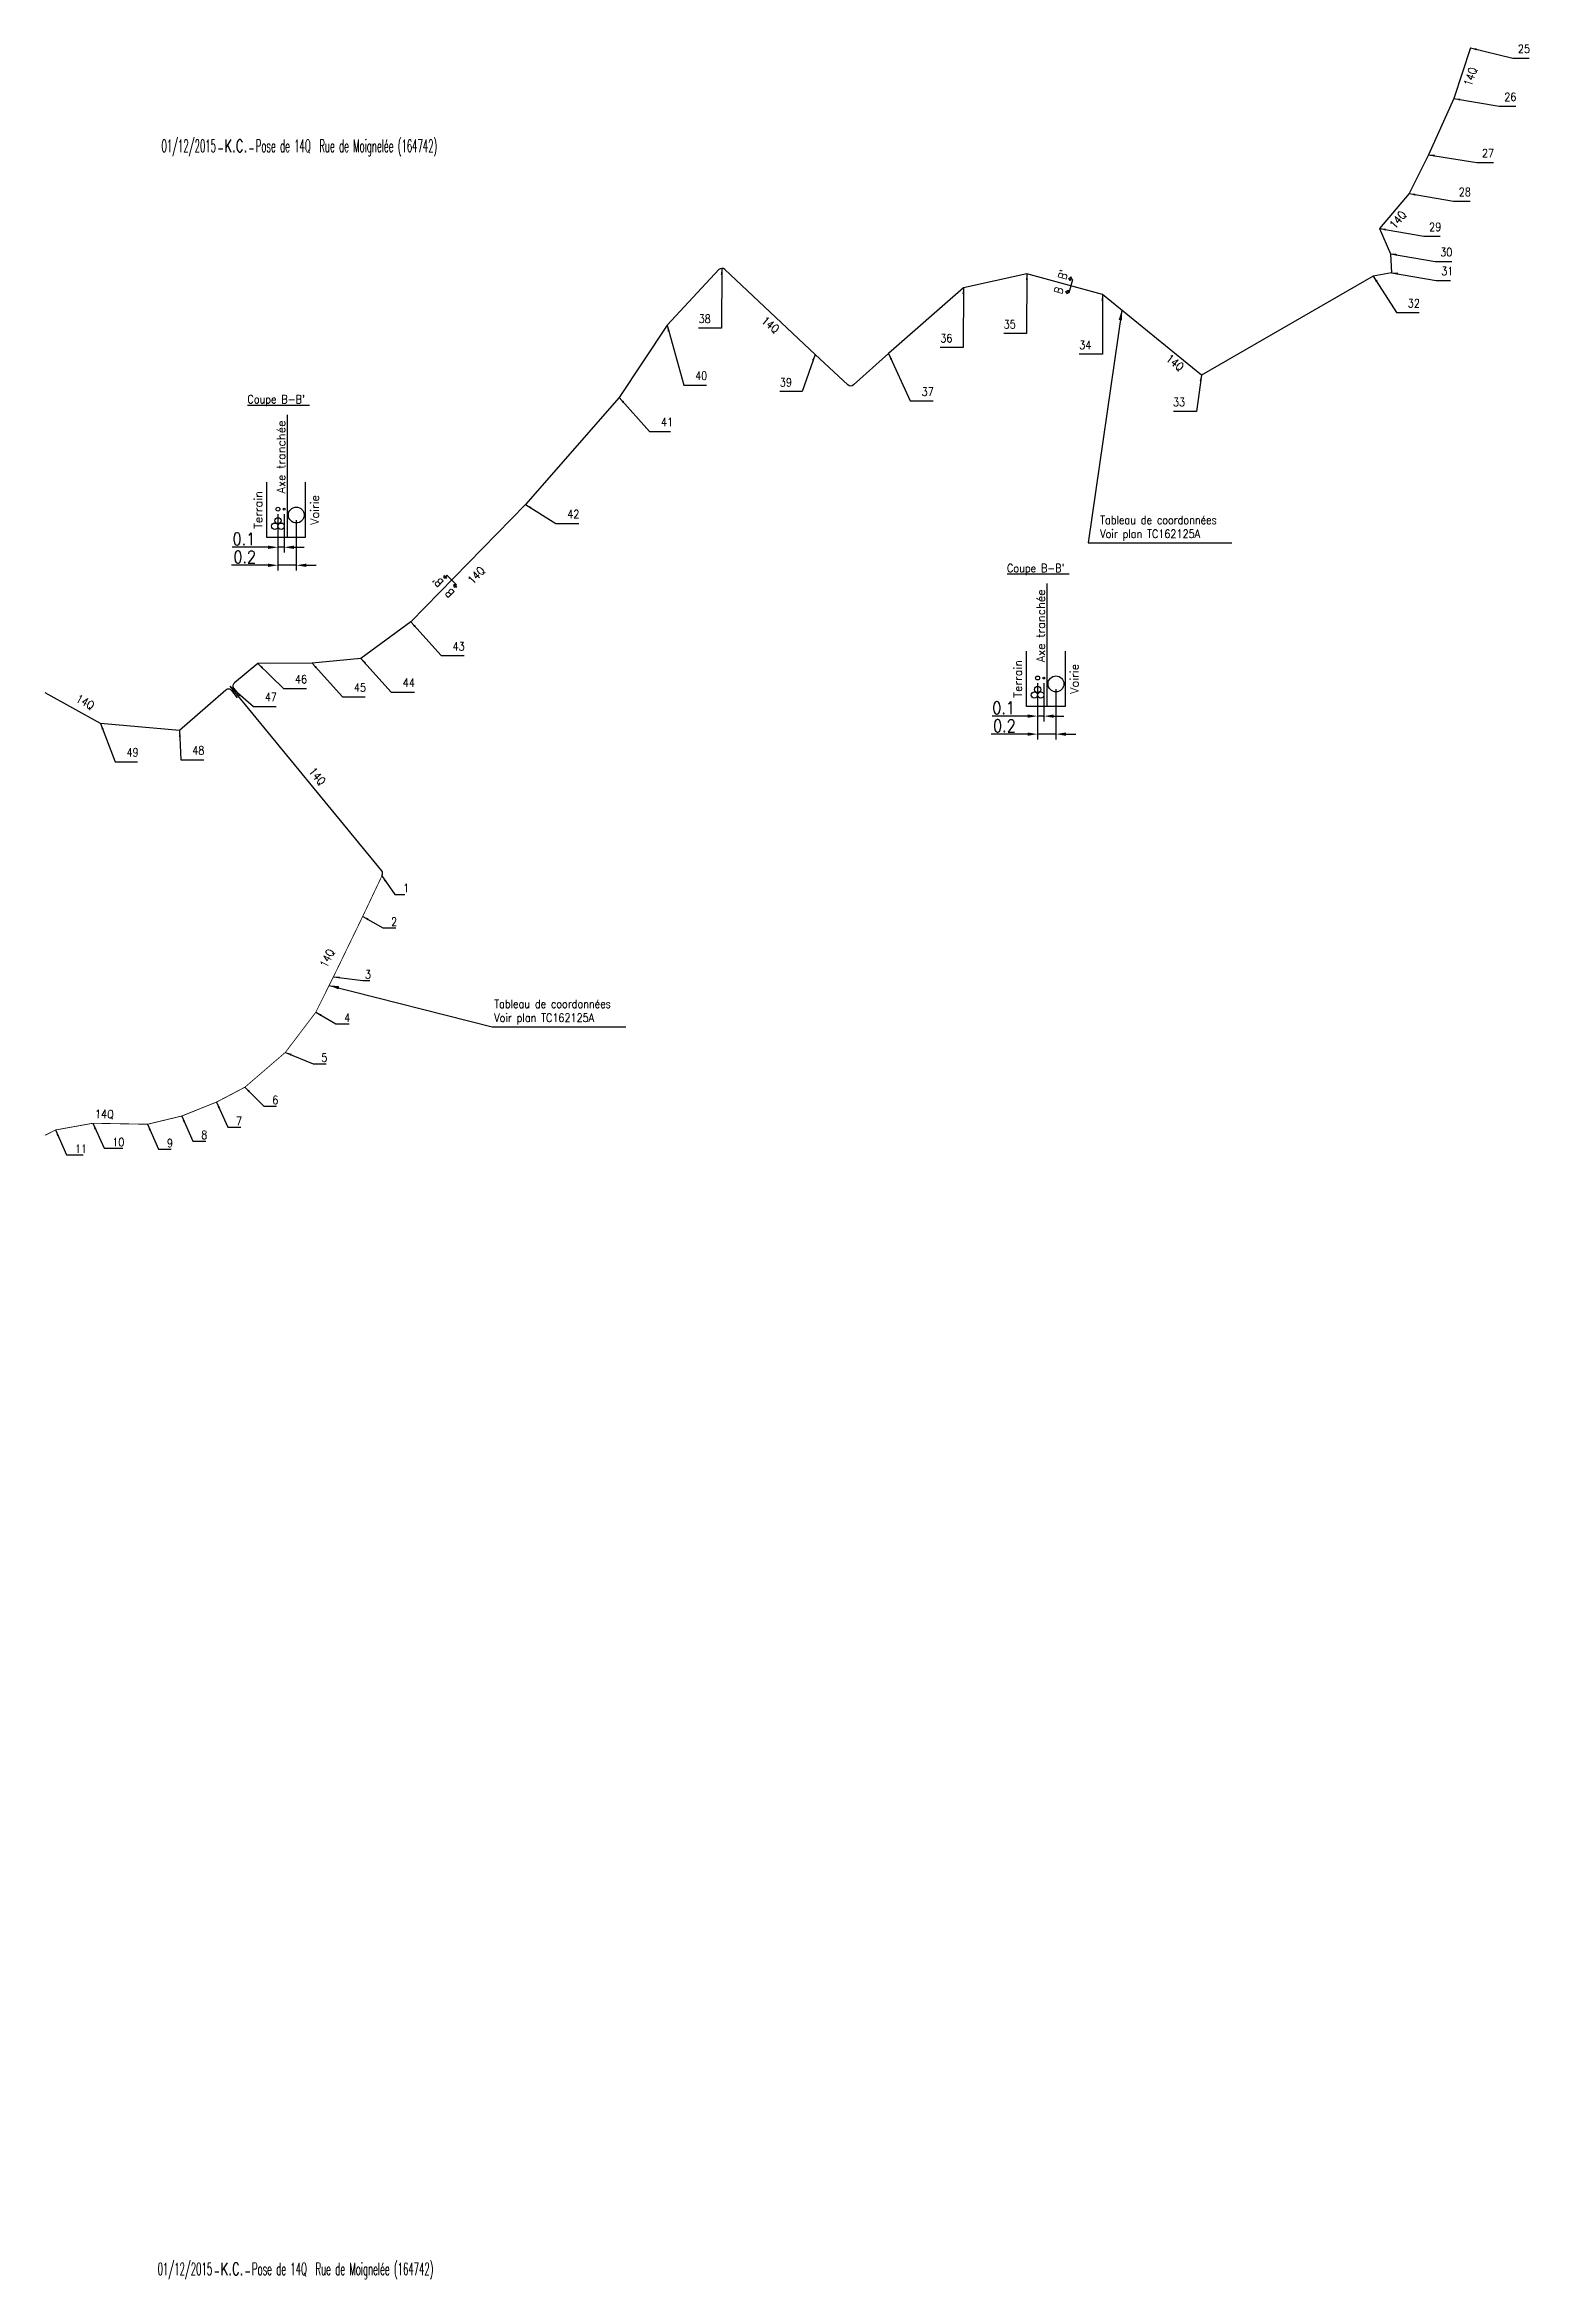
# Model space of a CAD drawing. Header units: millimetres. Extents: x 163000 to 163993, y 125000 to 125775.
# Drawn here: x 163000 to 163178.7, y 125505.9 to 125775 of the extents above; entities that cross this region are included whole.
import ezdxf
from ezdxf.enums import TextEntityAlignment as Align

# ---------------------------------------------------------------- set-up
doc = ezdxf.new("R2010")
doc.units = ezdxf.units.MM
doc.linetypes.add('S_ST', pattern=[14, 8, -1.5, 0, -1.5, 0, -1.5, 0, -1.5])
doc.layers.get('0').update_dxf_attribs({"linetype": 'CONTINUOUS'})
doc.layers.get('Defpoints').update_dxf_attribs({"linetype": 'CONTINUOUS'})
doc.layers.add('S_100', color=5, linetype='CONTINUOUS')
doc.layers.add('S_900', color=7, linetype='CONTINUOUS')
doc.styles.get("Standard").update_dxf_attribs({"font": 'romans.shx', "width": 0.85})
doc.dimstyles.new('ISO-25', dxfattribs={"dimtxt": 2.5, "dimasz": 2.5, "dimexe": 1.25, "dimexo": 0.625, "dimtad": 1, "dimtxsty": 'Standard', "dimcen": 2.5, "dimadec": 0, "dimazin": 0, "dimtfac": 1, "dimtmove": 0, "dimatfit": 3, "dimfxl": 0, "dimarcsym": 0})
doc.dimstyles.get("Standard").update_dxf_attribs({"dimtxt": 1.5, "dimasz": 1.2, "dimexe": 0.625, "dimexo": 0.625, "dimgap": 0.25, "dimtad": 1, "dimdec": 1, "dimzin": 0, "dimdsep": 46, "dimtxsty": 'Standard', "dimcen": -0.5, "dimadec": 0, "dimazin": 0, "dimtfac": 1, "dimtdec": 1, "dimtmove": 0, "dimatfit": 3, "dimfxl": 0, "dimtolj": 1, "dimtzin": 0, "dimarcsym": 0})

msp = doc.modelspace()

# ---------------------------------------------------------------- texts
at = {"layer": 'S_100', "linetype": 'Continuous', "width": 0.85}
for rotation, p in [(71.9129, (163171.74, 125769.95)), (49.7117, (163162.52, 125752.77)), (320.9309, (163086.14, 125741.63)), (320.9309, (163134.85, 125737.06)), (45.6593, (163051.48, 125709.97)), (331.0986, (163003.59, 125695.97)), (309.3979, (163031.67, 125687.47)), (63.5221, (163033.9, 125663.77)), (358.922, (163006, 125645.75))]:
    msp.add_text('14Q', height=1, rotation=rotation, dxfattribs=at).set_placement(p)
at = {"layer": 'S_100', "linetype": 'Continuous', "char_height": 1}
for s, insert, attachment_point in [('25', (163177.32, 125774.04), 7), ('26', (163175.69, 125768.25), 7), ('27', (163173.01, 125761.47), 7), ('28', (163170.21, 125756.8), 7), ('29', (163166.64, 125752.59), 7), ('30', (163167.97, 125749.55), 7), ('31', (163168.1, 125747.27), 7), ('38', (163078.69, 125741.52), 7), ('35', (163115.42, 125740.86), 7), ('32', (163164.07, 125743.4), 7), ('36', (163107.79, 125739.18), 7), ('34', (163124.51, 125738.36), 7), ('40', (163078.26, 125734.66), 7), ('39', (163088.46, 125733.87), 7), ('37', (163105.55, 125732.74), 7), ('33', (163137.26, 125731.49), 9), ('41', (163074.16, 125729.08), 7), ('42', (163062.87, 125717.99), 7), ('\\A1;Tableau de coordonnées\\PVoir plan TC162125A', (163127.04, 125715.29), 7), ('43', (163049.06, 125702.07), 7), ('46', (163030.09, 125698.11), 7), ('47', (163026.45, 125695.95), 7), ('45', (163037.17, 125697.11), 7), ('44', (163043.06, 125697.68), 7), ('49', (163009.79, 125689.3), 7), ('48', (163017.72, 125689.54), 7), ('\\A1;1', (163043.11, 125672.94), 7), ('\\A1;2', (163041.66, 125668.9), 7), ('\\A1;3', (163038.51, 125662.55), 7), ('\\A1;4', (163036.01, 125657.34), 7), ('\\A1;Tableau de coordonnées\\PVoir plan TC162125A', (163054.08, 125657), 7), ('\\A1;5', (163033.26, 125652.53), 7), ('\\A1;6', (163027.34, 125647.43), 7), ('\\A1;7', (163022.98, 125644.9), 7), ('\\A1;11', (163003.59, 125641.55), 7), ('\\A1;10', (163008.09, 125642.35), 7), ('\\A1;9', (163014.66, 125642.23), 7), ('\\A1;8', (163018.79, 125643.22), 7)]:
    msp.add_mtext(s, dxfattribs=dict(at, insert=insert, attachment_point=attachment_point))
at = {"layer": 'S_900', "linetype": 'Continuous', "width": 0.85}
for s, rotation, p in [("B'", 74.635, (163122.9, 125746.67)), ('B', 74.635, (163122.4, 125744.93)), ("B'", 135.6593, (163048.05, 125710.34)), ('B', 135.6593, (163049.34, 125709.07))]:
    msp.add_text(s, height=1, rotation=rotation, dxfattribs=at).set_placement(p)
for p in [(163024.36, 125731.83), (163115.82, 125711.49)]:
    msp.add_text("Coupe B-B'", height=1, dxfattribs=at).set_placement(p)
at = {"layer": 'S_900', "linetype": 'Continuous'}
for s, p in [('Axe tranchée', (163028.91, 125720.98)), ('Terrain', (163026.15, 125716.72)), ('Voirie', (163032.97, 125717.18)), ('Axe tranchée', (163120.38, 125700.64)), ('Terrain', (163117.62, 125696.38)), ('Voirie', (163124.43, 125696.84))]:
    msp.add_text(s, height=1, rotation=90, dxfattribs=at).set_placement(p)

# ---------------------------------------------------------------- blocks, each defined once
blk = doc.blocks.new('*D1')
at = {"layer": 'Defpoints', "color": 0, "linetype": 'Continuous', "transparency": 16777216}
for p in [(163028.03, 125719.09), (163030.24, 125718.38), (163028.03, 125712.33)]:
    blk.add_point(p, dxfattribs=at)
at = {"layer": 'S_900', "color": 0, "linetype": 'Continuous', "lineweight": -2, "transparency": 16777216}
for p, q in [((163028.03, 125718.47), (163028.03, 125711.7)), ((163030.24, 125717.75), (163030.24, 125711.7)), ((163026.83, 125712.33), (163022.44, 125712.33)), ((163030.24, 125712.33), (163028.03, 125712.33)), ((163031.44, 125712.33), (163032.64, 125712.33))]:
    blk.add_line(p, q, dxfattribs=at)
at = {"layer": 'S_900', "color": 0, "linetype": 'Continuous', "transparency": 16777216}
for points in [[(163026.83, 125712.53), (163026.83, 125712.13), (163028.03, 125712.33)], [(163031.44, 125712.53), (163031.44, 125712.13), (163030.24, 125712.33)]]:
    blk.add_solid(points, dxfattribs=at)
at = {"layer": 'S_900', "color": 0, "linetype": 'Continuous', "transparency": 16777216, "insert": (163024.03, 125713.33), "char_height": 1.5, "attachment_point": 5}
blk.add_mtext('\\A1;0.2', dxfattribs=at)
blk = doc.blocks.new('*D2')
at = {"layer": 'Defpoints', "color": 0, "linetype": 'Continuous', "transparency": 16777216}
for p in [(163028.03, 125719.09), (163028.77, 125719.09), (163028.03, 125714.5)]:
    blk.add_point(p, dxfattribs=at)
at = {"layer": 'S_900', "color": 0, "linetype": 'Continuous', "lineweight": -2, "transparency": 16777216}
for p, q in [((163028.03, 125718.47), (163028.03, 125713.88)), ((163028.77, 125718.47), (163028.77, 125713.88)), ((163026.83, 125714.5), (163022.54, 125714.5)), ((163028.77, 125714.5), (163028.03, 125714.5)), ((163029.97, 125714.5), (163031.17, 125714.5))]:
    blk.add_line(p, q, dxfattribs=at)
at = {"layer": 'S_900', "color": 0, "linetype": 'Continuous', "transparency": 16777216}
for points in [[(163026.83, 125714.7), (163026.83, 125714.3), (163028.03, 125714.5)], [(163029.97, 125714.7), (163029.97, 125714.3), (163028.77, 125714.5)]]:
    blk.add_solid(points, dxfattribs=at)
at = {"layer": 'S_900', "color": 0, "linetype": 'Continuous', "transparency": 16777216, "insert": (163023.94, 125715.5), "char_height": 1.5, "attachment_point": 5}
blk.add_mtext('\\A1;0.1', dxfattribs=at)
blk = doc.blocks.new('*D3')
at = {"layer": 'Defpoints', "color": 0, "linetype": 'Continuous', "transparency": 16777216}
for p in [(163119.5, 125698.75), (163121.71, 125698.04), (163119.5, 125691.99)]:
    blk.add_point(p, dxfattribs=at)
at = {"layer": 'S_900', "color": 0, "linetype": 'Continuous', "lineweight": -2, "transparency": 16777216}
for p, q in [((163119.5, 125698.13), (163119.5, 125691.36)), ((163121.71, 125697.41), (163121.71, 125691.36)), ((163118.3, 125691.99), (163113.91, 125691.99)), ((163121.71, 125691.99), (163119.5, 125691.99)), ((163122.91, 125691.99), (163124.11, 125691.99))]:
    blk.add_line(p, q, dxfattribs=at)
at = {"layer": 'S_900', "color": 0, "linetype": 'Continuous', "transparency": 16777216}
for points in [[(163118.3, 125692.19), (163118.3, 125691.79), (163119.5, 125691.99)], [(163122.91, 125692.19), (163122.91, 125691.79), (163121.71, 125691.99)]]:
    blk.add_solid(points, dxfattribs=at)
at = {"layer": 'S_900', "color": 0, "linetype": 'Continuous', "transparency": 16777216, "insert": (163115.5, 125692.99), "char_height": 1.5, "attachment_point": 5}
blk.add_mtext('\\A1;0.2', dxfattribs=at)
blk = doc.blocks.new('*D4')
at = {"layer": 'Defpoints', "color": 0, "linetype": 'Continuous', "transparency": 16777216}
for p in [(163119.5, 125698.75), (163120.24, 125698.75), (163119.5, 125694.16)]:
    blk.add_point(p, dxfattribs=at)
at = {"layer": 'S_900', "color": 0, "linetype": 'Continuous', "lineweight": -2, "transparency": 16777216}
for p, q in [((163119.5, 125698.13), (163119.5, 125693.53)), ((163120.24, 125698.13), (163120.24, 125693.53)), ((163118.3, 125694.16), (163114.01, 125694.16)), ((163120.24, 125694.16), (163119.5, 125694.16)), ((163121.44, 125694.16), (163122.64, 125694.16))]:
    blk.add_line(p, q, dxfattribs=at)
at = {"layer": 'S_900', "color": 0, "linetype": 'Continuous', "transparency": 16777216}
for points in [[(163118.3, 125694.36), (163118.3, 125693.96), (163119.5, 125694.16)], [(163121.44, 125694.36), (163121.44, 125693.96), (163120.24, 125694.16)]]:
    blk.add_solid(points, dxfattribs=at)
at = {"layer": 'S_900', "color": 0, "linetype": 'Continuous', "transparency": 16777216, "insert": (163115.41, 125695.16), "char_height": 1.5, "attachment_point": 5}
blk.add_mtext('\\A1;0.1', dxfattribs=at)
blk = doc.blocks.new('GIS_MODF')
at = {"color": 0, "linetype": 'Continuous', "flags": 128}
for points in [[(-2.18, -0.41), (-1.68, -0.41)], [(1.52, -0.41), (2.02, -0.41)]]:
    blk.add_lwpolyline(points, dxfattribs=at)
at = {"color": 0, "linetype": 'Continuous'}
blk.add_attdef('DATE', text='', height=0.75, dxfattribs=at).set_placement((-2.5, -0.8), align=Align.RIGHT)
at = {"color": 0, "linetype": 'Continuous', "width": 3.542583}
blk.add_attdef('USER', text='', height=0.75, dxfattribs=at).set_placement((-1.51, -0.8), (1.28, -0.8), align=Align.FIT)
at = {"color": 0, "linetype": 'Continuous'}
blk.add_attdef('DESC', (2.29, -0.8), '', height=0.75, dxfattribs=at)

# ---------------------------------------------------------------- dimensions: what is measured, and where the dimension line sits
at = {"layer": 'S_900', "linetype": 'Continuous'}
for base, p1, p2, text, picture, middle in [((163028.03, 125712.33), (163030.24, 125718.38), (163028.03, 125719.09), '0.2', '*D1', (163024.03, 125712.33)), ((163028.03, 125714.5), (163028.77, 125719.09), (163028.03, 125719.09), '0.1', '*D2', (163023.94, 125714.5)), ((163119.5, 125691.99), (163121.71, 125698.04), (163119.5, 125698.75), '0.2', '*D3', (163115.5, 125691.99)), ((163119.5, 125694.16), (163120.24, 125698.75), (163119.5, 125698.75), '0.1', '*D4', (163115.41, 125694.16))]:
    dim = msp.add_linear_dim(base=base, p1=p1, p2=p2, text=text, dimstyle='Standard', override={"dimatfit": 0}, dxfattribs=at)
    dim.commit()
    dim.dimension.update_dxf_attribs({"geometry": picture, "text_midpoint": middle, "dimtype": 160})

# ---------------------------------------------------------------- linework, layer by layer
at = {"layer": 'S_100', "color": 7, "linetype": 'Continuous'}
for points in [[(163171.62, 125774.64), (163169.63, 125768.55), (163166.56, 125761.78), (163164.24, 125757.1), (163160.68, 125752.9), (163162.01, 125749.85), (163162.13, 125747.57), (163159.92, 125747.16), (163139.23, 125735.25), (163127.3, 125744.94), (163118.21, 125747.44), (163110.57, 125745.76), (163101.56, 125737.83), (163097.35, 125734.05, -0.386985), (163096.67, 125734.05), (163092.7, 125737.72), (163081.83, 125747.96, 0.408659), (163081.13, 125747.94), (163074.89, 125741.24), (163069.13, 125732.52), (163057.84, 125719.64), (163044.03, 125705.51), (163038.03, 125701.12), (163032.14, 125700.55), (163025.62, 125700.5), (163022.79, 125698.18, 0.414214), (163022.72, 125697.47), (163023.44, 125696.6)], [(163023.17, 125696.38), (163022.47, 125697.23, 0.423964), (163021.75, 125697.29), (163016.19, 125692.41), (163006.67, 125693.29), (163000, 125696.97)], [(163040.55, 125674.91), (163040.59, 125674.99, 0.290464), (163040.53, 125675.52), (163022.27, 125697.75)]]:
    msp.add_lwpolyline(points, format="xyb", dxfattribs=at)
at = {"layer": 'S_100', "linetype": 'S_ST', "ltscale": 0.5, "const_width": 0.1}
msp.add_lwpolyline([(163040.55, 125674.91), (163038.24, 125670.04), (163034.72, 125662.77), (163032.59, 125658.49), (163028.93, 125653.66), (163024.05, 125649.46), (163020.64, 125647.67), (163016.45, 125645.99), (163012.33, 125645), (163005.75, 125645.12), (163001.25, 125644.31), (163000, 125643.67)], dxfattribs=at)
at = {"layer": 'S_900', "linetype": 'Continuous', "flags": 128}
for points in [[(163123.08, 125745.01), (163122.91, 125745.31), (163123.21, 125745.48), (163123.15, 125745.25)], [(163123.43, 125746.59), (163123.25, 125746.89), (163123.56, 125747.06), (163123.49, 125746.83)], [(163048.38, 125710.76), (163048.03, 125710.76), (163048.03, 125711.11), (163048.2, 125710.94)], [(163049.59, 125709.7), (163049.25, 125709.7), (163049.24, 125710.04), (163049.42, 125709.87)]]:
    msp.add_lwpolyline(points, close=True, dxfattribs=at)
for points in [[(163123.15, 125745.25), (163123.3, 125745.2), (163123.73, 125746.76), (163123.49, 125746.83)], [(163024.35, 125731.63), (163031.84, 125731.63)], [(163049.42, 125709.87), (163049.53, 125709.99), (163048.38, 125711.12), (163048.2, 125710.94)], [(163115.82, 125711.28), (163123.31, 125711.28)]]:
    msp.add_lwpolyline(points, dxfattribs=at)
at = {"layer": 'S_900', "linetype": 'Continuous'}
for points in [[(163029.13, 125730.47), (163029.13, 125715.67)], [(163031.33, 125722.33), (163031.33, 125715.67), (163026.68, 125715.67), (163026.68, 125722.33)], [(163120.6, 125710.13), (163120.6, 125695.33)], [(163122.8, 125701.99), (163122.8, 125695.33), (163118.15, 125695.33), (163118.15, 125701.99)]]:
    msp.add_lwpolyline(points, dxfattribs=at)
at = {"layer": 'S_900', "color": 1, "linetype": 'Continuous'}
for centre, radius in [((163028.03, 125717.7), 0.381), ((163028.03, 125719.09), 0.238), ((163027.65, 125717.04), 0.381), ((163028.42, 125717.04), 0.381), ((163119.5, 125698.75), 0.238), ((163119.12, 125696.7), 0.381), ((163119.5, 125697.36), 0.381), ((163119.88, 125696.7), 0.381)]:
    msp.add_circle(centre, radius, dxfattribs=at)
at = {"layer": 'S_900', "color": 3, "linetype": 'Continuous'}
for centre in [(163028.77, 125719.09), (163120.24, 125698.75)]:
    msp.add_circle(centre, 0.111, dxfattribs=at)
at = {"layer": 'S_900', "color": 4, "linetype": 'Continuous'}
for centre in [(163030.24, 125718.38), (163121.71, 125698.04)]:
    msp.add_circle(centre, 0.954, dxfattribs=at)

# ---------------------------------------------------------------- block references
at = {"layer": 'S_100', "color": 7}
ref = msp.add_blockref('GIS_MODF', (163023.07, 125762.9), dxfattribs=at)
ref.add_attrib('DATE', '01/12/2015', dxfattribs={"layer": '0', "color": 0, "linetype": 'Continuous', "height": 1.5, "width": 0.5}).set_placement((163020.57, 125762.1), align=Align.RIGHT)
ref.add_attrib('USER', 'K.C.', dxfattribs={"layer": '0', "color": 0, "linetype": 'Continuous', "height": 1.5, "width": 0.671869}).set_placement((163021.56, 125762.1), (163024.34, 125762.1), align=Align.FIT)
ref.add_attrib('DESC', 'Pose de 14Q  Rue de Moignelée (164742)', (163025.36, 125762.1), dxfattribs={"layer": '0', "color": 0, "linetype": 'Continuous', "height": 1.5, "width": 0.5})
ref = msp.add_blockref('GIS_MODF', (163022.61, 125507.17), dxfattribs=at)
ref.add_attrib('DATE', '01/12/2015', dxfattribs={"layer": '0', "color": 0, "linetype": 'Continuous', "height": 1.5, "width": 0.5}).set_placement((163020.11, 125506.37), align=Align.RIGHT)
ref.add_attrib('USER', 'K.C.', dxfattribs={"layer": '0', "color": 0, "linetype": 'Continuous', "height": 1.5, "width": 0.671869}).set_placement((163021.1, 125506.37), (163023.88, 125506.37), align=Align.FIT)
ref.add_attrib('DESC', 'Pose de 14Q  Rue de Moignelée (164742)', (163024.9, 125506.37), dxfattribs={"layer": '0', "color": 0, "linetype": 'Continuous', "height": 1.5, "width": 0.5})

msp.set_redraw_order([(e.dxf.handle, doc.entitydb.next_handle()) for e in msp.query("TEXT MTEXT ATTDEF DIMENSION ARC_DIMENSION")])  # texts and dimensions are drawn at this point

# ---------------------------------------------------------------- leaders
at = {"layer": 'S_100', "linetype": 'Continuous', "annotation_type": 0, "has_hookline": 1}
for points, dimstyle, override, hookline_direction, text_width in [([(163171.62, 125774.64), (163176.7, 125773.41)], 'ISO-25', {"dimasz": 0.75}, 0, 1.38), ([(163169.63, 125768.55), (163175.06, 125767.62)], 'ISO-25', {"dimasz": 0.75}, 0, 1.38), ([(163166.56, 125761.78), (163172.39, 125760.85)], 'ISO-25', {"dimasz": 0.75}, 0, 1.38), ([(163164.24, 125757.1), (163169.58, 125756.18)], 'ISO-25', {"dimasz": 0.75}, 0, 1.38), ([(163160.68, 125752.9), (163166.01, 125751.97)], 'ISO-25', {"dimasz": 0.75}, 0, 1.34), ([(163162.01, 125749.85), (163167.35, 125748.93)], 'ISO-25', {"dimasz": 0.75}, 0, 1.38), ([(163081.47, 125748.09), (163081.44, 125740.89), (163080.69, 125740.89)], 'ISO-25', {"dimasz": 0.75}, 1, 1.38), ([(163118.21, 125747.44), (163118.17, 125740.24), (163117.42, 125740.24)], 'ISO-25', {"dimasz": 0.75}, 1, 1.38), ([(163159.92, 125747.16), (163162.7, 125742.77), (163163.45, 125742.77)], 'ISO-25', {"dimasz": 0.75}, 0, 1.38), ([(163162.13, 125747.57), (163167.47, 125746.64)], 'ISO-25', {"dimasz": 0.75}, 0, 1.13), ([(163110.57, 125745.76), (163110.54, 125738.56), (163109.79, 125738.56)], 'ISO-25', {"dimasz": 0.75}, 1, 1.38), ([(163127.3, 125744.94), (163127.3, 125737.74), (163126.55, 125737.74)], 'ISO-25', {"dimasz": 0.75}, 1, 1.42), ([(163074.89, 125741.24), (163076.89, 125734.03), (163077.64, 125734.03)], 'ISO-25', {"dimasz": 0.75}, 0, 1.38), ([(163092.7, 125737.72), (163091.17, 125733.25), (163090.42, 125733.25)], 'ISO-25', {"dimasz": 0.75}, 1, 1.34), ([(163101.56, 125737.83), (163104.17, 125732.12), (163104.92, 125732.12)], 'ISO-25', {"dimasz": 0.75}, 0, 1.38), ([(163139.23, 125735.25), (163138.63, 125730.86), (163137.88, 125730.86)], 'ISO-25', {"dimasz": 0.75}, 1, 1.38), ([(163069.13, 125732.52), (163072.78, 125728.46), (163073.53, 125728.46)], 'ISO-25', {"dimasz": 0.75}, 0, 1.13), ([(163057.84, 125719.64), (163061.49, 125717.37), (163062.24, 125717.37)], 'ISO-25', {"dimasz": 0.75}, 0, 1.38), ([(163044.03, 125705.51), (163047.68, 125701.45), (163048.43, 125701.45)], 'ISO-25', {"dimasz": 0.75}, 0, 1.38), ([(163025.62, 125700.5), (163028.71, 125697.48), (163029.46, 125697.48)], 'ISO-25', {"dimasz": 0.75}, 0, 1.38), ([(163032.14, 125700.55), (163035.79, 125696.48), (163036.54, 125696.48)], 'ISO-25', {"dimasz": 0.75}, 0, 1.38), ([(163038.03, 125701.12), (163041.68, 125697.05), (163042.43, 125697.05)], 'ISO-25', {"dimasz": 0.75}, 0, 1.42), ([(163022.27, 125697.75), (163025.07, 125695.32), (163025.82, 125695.32)], 'ISO-25', {"dimasz": 0.75}, 0, 1.38), ([(163006.67, 125693.29), (163008.42, 125688.67), (163009.17, 125688.67)], 'ISO-25', {"dimasz": 0.75}, 0, 1.34), ([(163016.19, 125692.41), (163016.35, 125688.91), (163017.1, 125688.91)], 'ISO-25', {"dimasz": 0.75}, 0, 1.38), ([(163040.55, 125674.91), (163042.11, 125672.69), (163042.86, 125672.69)], 'Standard', {"dimasz": 0.75}, 0, 0.202), ([(163038.24, 125670.04), (163040.66, 125668.65), (163041.41, 125668.65)], 'Standard', {"dimasz": 0.75}, 0, 0.567), ([(163034.2, 125661.73), (163053.83, 125656.75)], 'Standard', {"dimasz": 1.2}, 0, 15.83), ([(163034.72, 125662.77), (163038.26, 125662.3)], 'Standard', {"dimasz": 0.75}, 0, 0.567), ([(163032.59, 125658.49), (163035.01, 125657.09), (163035.76, 125657.09)], 'Standard', {"dimasz": 0.75}, 0, 0.607), ([(163028.93, 125653.66), (163032.26, 125652.28), (163033.01, 125652.28)], 'Standard', {"dimasz": 0.75}, 0, 0.567), ([(163020.64, 125647.67), (163021.98, 125644.65), (163022.73, 125644.65)], 'Standard', {"dimasz": 0.75}, 0, 0.567), ([(163024.05, 125649.46), (163026.34, 125647.18), (163027.09, 125647.18)], 'Standard', {"dimasz": 0.75}, 0, 0.526), ([(163005.75, 125645.12), (163007.09, 125642.1), (163007.84, 125642.1)], 'Standard', {"dimasz": 0.75}, 0, 1.25), ([(163012.33, 125645), (163013.66, 125641.98), (163014.41, 125641.98)], 'Standard', {"dimasz": 0.75}, 0, 0.526), ([(163016.45, 125645.99), (163017.79, 125642.97), (163018.54, 125642.97)], 'Standard', {"dimasz": 0.75}, 0, 0.567), ([(163001.25, 125644.31), (163002.59, 125641.3), (163003.34, 125641.3)], 'Standard', {"dimasz": 0.75}, 0, 1.01)]:
    msp.add_leader(points, dimstyle=dimstyle, override=override, dxfattribs=dict(at, hookline_direction=hookline_direction, text_width=text_width))
at = {"layer": 'S_100', "linetype": 'Continuous', "annotation_type": 0, "has_hookline": 1, "hookline_direction": 0, "text_width": 15.83}
msp.add_leader([(163129.63, 125743.05), (163125.59, 125715.04), (163126.79, 125715.04)], dimstyle='Standard', dxfattribs=at)

doc.saveas('drawing.dxf')
